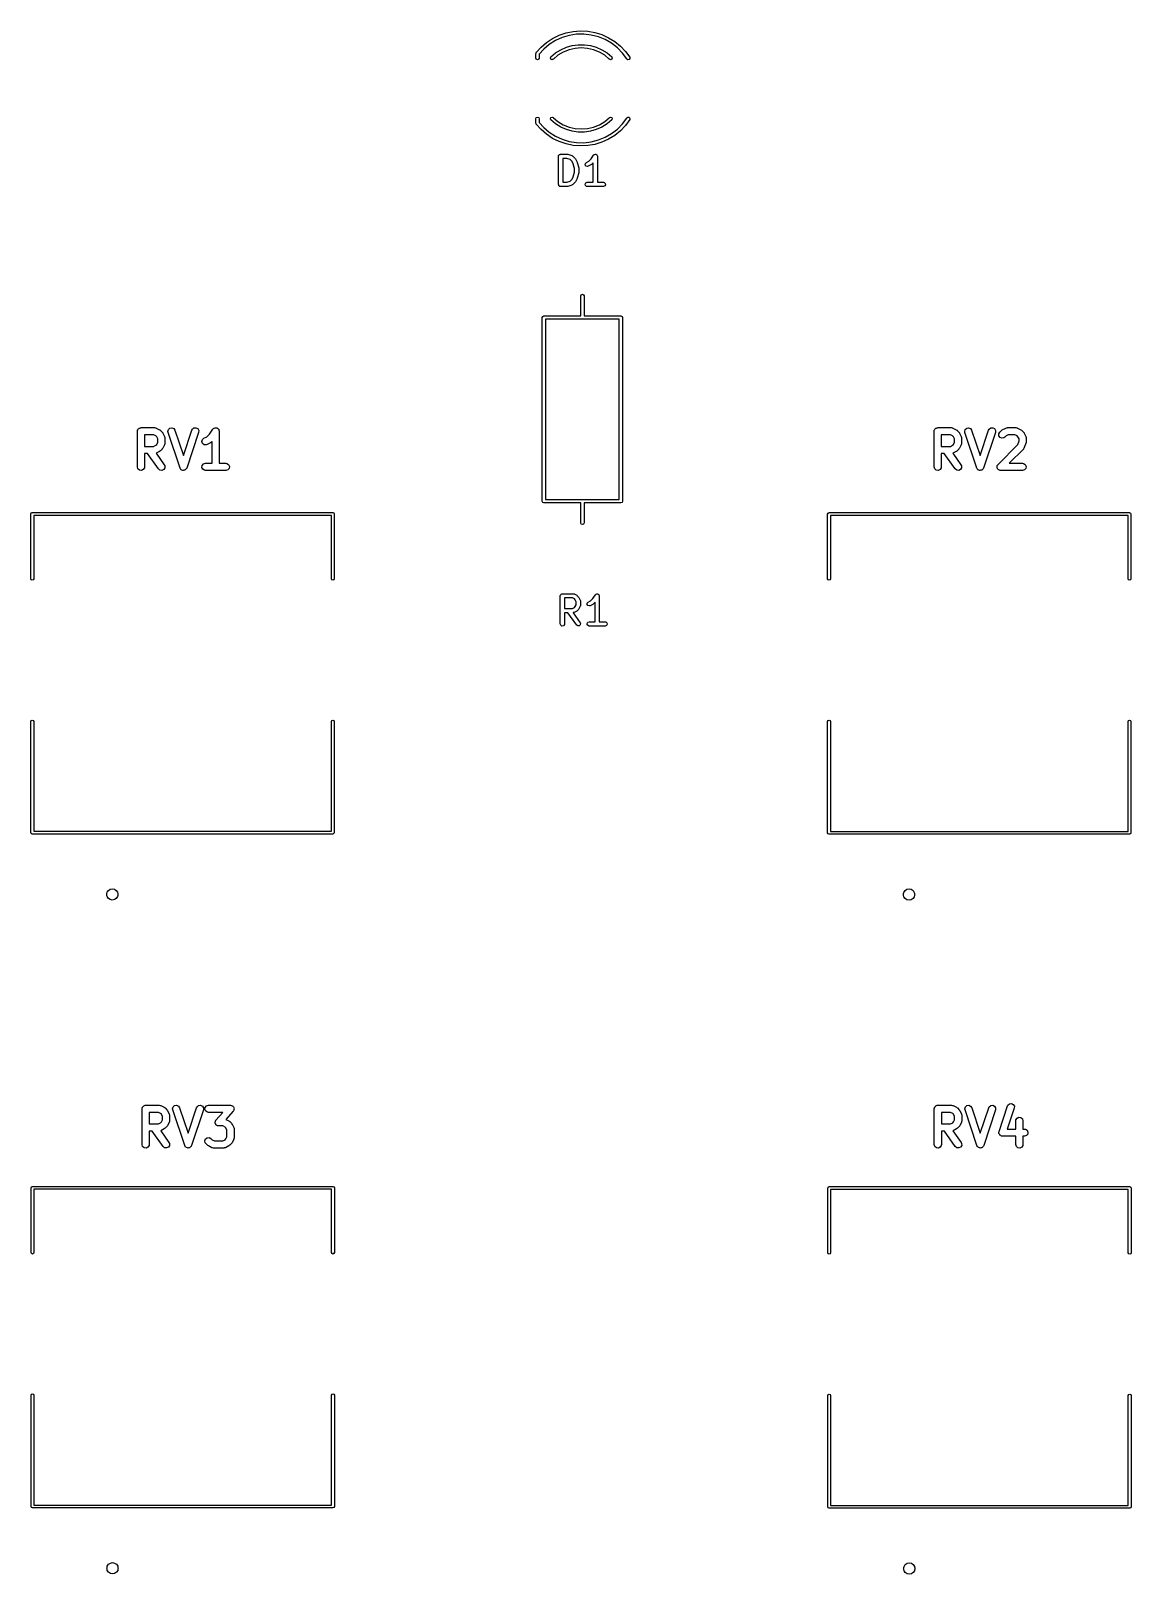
# Model space of a CAD drawing. Extents: x 196 to 235.2, y -111.1 to -56.2.
import ezdxf

# ---------------------------------------------------------------- set-up
doc = ezdxf.new("R2010")
doc.units = 0
doc.layers.add('BLACK', color=7, linetype='CONTINUOUS')

msp = doc.modelspace()

# ---------------------------------------------------------------- linework, layer by layer
at = {"layer": 'BLACK', "linetype": 'CONTINUOUS'}
for p, q in [((214.213, -56.7513), (214.409, -56.5821)), ((214.409, -56.5821), (214.625, -56.439)), ((214.729, -56.5136), (214.507, -56.6533)), ((214.625, -56.439), (214.858, -56.3243)), ((214.967, -56.4052), (214.729, -56.5136)), ((214.858, -56.3243), (215.103, -56.24)), ((215.219, -56.3301), (214.967, -56.4052)), ((215.103, -56.24), (215.357, -56.1873)), ((215.478, -56.2896), (215.219, -56.3301)), ((215.357, -56.1873), (215.616, -56.167)), ((215.74, -56.2846), (215.478, -56.2896)), ((215.616, -56.167), (215.875, -56.1796)), ((216, -56.315), (215.74, -56.2846)), ((215.875, -56.1796), (216.13, -56.2248)), ((216.254, -56.3804), (216, -56.315)), ((216.13, -56.2248), (216.378, -56.3018)), ((216.497, -56.4795), (216.254, -56.3804)), ((216.378, -56.3018), (216.614, -56.4096)), ((216.724, -56.6105), (216.497, -56.4795)), ((216.614, -56.4096), (216.834, -56.5462)), ((216.834, -56.5462), (217.036, -56.7096)), ((214.026, -56.9808), (214.034, -56.9615)), ((214.026, -57.1368), (214.026, -56.9808)), ((214.044, -57.1792), (214.026, -57.1368)), ((214.034, -56.9615), (214.039, -56.944)), ((214.039, -56.944), (214.043, -56.9394)), ((214.039, -56.944), (214.039, -56.944)), ((214.043, -56.9394), (214.044, -56.9384)), ((214.044, -56.9381), (214.213, -56.7513)), ((214.044, -56.9384), (214.044, -56.9381)), ((214.146, -57.1368), (214.128, -57.1792)), ((214.306, -56.8217), (214.146, -56.9976)), ((214.146, -56.9976), (214.146, -57.1368)), ((214.507, -56.6533), (214.306, -56.8217)), ((214.545, -57.1357), (214.563, -57.0936)), ((214.562, -57.1784), (214.545, -57.1357)), ((214.563, -57.0936), (214.73, -56.954)), ((214.563, -57.0936), (214.563, -57.0936)), ((214.814, -57.036), (214.65, -57.1714)), ((214.73, -56.954), (214.914, -56.8389)), ((215.005, -56.9228), (214.814, -57.036)), ((214.914, -56.8389), (215.113, -56.7506)), ((215.21, -56.84), (215.005, -56.9228)), ((215.113, -56.7506), (215.322, -56.6908)), ((215.425, -56.7895), (215.21, -56.84)), ((215.322, -56.6908), (215.537, -56.6606)), ((215.646, -56.7726), (215.425, -56.7895)), ((215.537, -56.6606), (215.755, -56.6606)), ((215.867, -56.7895), (215.646, -56.7726)), ((215.755, -56.6606), (215.97, -56.6908)), ((216.082, -56.84), (215.867, -56.7895)), ((215.97, -56.6908), (216.179, -56.7507)), ((216.288, -56.9229), (216.082, -56.84)), ((216.179, -56.7507), (216.378, -56.8391)), ((216.478, -57.0361), (216.288, -56.9229)), ((216.378, -56.8391), (216.562, -56.9542)), ((216.642, -57.1716), (216.478, -57.0361)), ((216.562, -56.9542), (216.729, -57.0938)), ((216.931, -56.771), (216.724, -56.6105)), ((216.729, -57.0938), (216.747, -57.1359)), ((216.747, -57.1359), (216.73, -57.1786)), ((217.115, -56.9581), (216.931, -56.771)), ((217.036, -56.7096), (217.215, -56.8971)), ((217.266, -57.1608), (217.115, -56.9581)), ((217.215, -56.8971), (217.369, -57.1057)), ((217.377, -57.1508), (217.351, -57.1886)), ((217.369, -57.1057), (217.377, -57.1508)), ((214.086, -57.1968), (214.044, -57.1792)), ((214.128, -57.1792), (214.086, -57.1968)), ((214.604, -57.1968), (214.562, -57.1784)), ((214.647, -57.18), (214.604, -57.1968)), ((214.65, -57.1714), (214.647, -57.18)), ((216.645, -57.1802), (216.642, -57.1716)), ((216.688, -57.197), (216.645, -57.1802)), ((216.73, -57.1786), (216.688, -57.197)), ((217.268, -57.1707), (217.266, -57.1608)), ((217.306, -57.1968), (217.268, -57.1707)), ((217.351, -57.1886), (217.306, -57.1968)), ((214.026, -59.2968), (214.044, -59.2544)), ((214.026, -59.4528), (214.026, -59.2968)), ((214.044, -59.2544), (214.086, -59.2368)), ((214.086, -59.2368), (214.128, -59.2544)), ((214.128, -59.2544), (214.146, -59.2968)), ((214.146, -59.2968), (214.146, -59.436)), ((214.545, -59.2979), (214.562, -59.2552)), ((214.563, -59.34), (214.545, -59.2979)), ((214.562, -59.2552), (214.604, -59.2368)), ((214.73, -59.4796), (214.563, -59.34)), ((214.563, -59.34), (214.563, -59.34)), ((214.604, -59.2368), (214.647, -59.2536)), ((214.647, -59.2536), (214.65, -59.2622)), ((214.65, -59.2622), (214.814, -59.3976)), ((216.478, -59.3975), (216.642, -59.262)), ((216.729, -59.3398), (216.562, -59.4794)), ((216.642, -59.262), (216.645, -59.2534)), ((216.645, -59.2534), (216.688, -59.2366)), ((216.688, -59.2366), (216.73, -59.255)), ((216.747, -59.2977), (216.729, -59.3398)), ((216.73, -59.255), (216.747, -59.2977)), ((217.115, -59.4755), (217.266, -59.2728)), ((217.369, -59.3279), (217.215, -59.5365)), ((217.266, -59.2728), (217.268, -59.2629)), ((217.268, -59.2629), (217.306, -59.2368)), ((217.306, -59.2368), (217.351, -59.245)), ((217.351, -59.245), (217.377, -59.2828)), ((217.377, -59.2828), (217.369, -59.3279)), ((214.034, -59.4721), (214.026, -59.4528)), ((214.039, -59.4896), (214.034, -59.4721)), ((214.043, -59.4942), (214.039, -59.4896)), ((214.039, -59.4896), (214.039, -59.4896)), ((214.044, -59.4952), (214.043, -59.4942)), ((214.044, -59.4955), (214.044, -59.4952)), ((214.213, -59.6823), (214.044, -59.4955)), ((214.146, -59.436), (214.306, -59.6119)), ((214.409, -59.8515), (214.213, -59.6823)), ((214.306, -59.6119), (214.507, -59.7803)), ((214.625, -59.9946), (214.409, -59.8515)), ((214.507, -59.7803), (214.729, -59.92)), ((214.914, -59.5947), (214.73, -59.4796)), ((214.814, -59.3976), (215.005, -59.5108)), ((215.113, -59.683), (214.914, -59.5947)), ((215.005, -59.5108), (215.21, -59.5936)), ((215.322, -59.7428), (215.113, -59.683)), ((215.21, -59.5936), (215.425, -59.6441)), ((215.537, -59.773), (215.322, -59.7428)), ((215.425, -59.6441), (215.646, -59.661)), ((215.755, -59.773), (215.537, -59.773)), ((215.646, -59.661), (215.867, -59.6441)), ((215.97, -59.7428), (215.755, -59.773)), ((215.867, -59.6441), (216.082, -59.5936)), ((216.179, -59.6829), (215.97, -59.7428)), ((216.082, -59.5936), (216.288, -59.5107)), ((216.378, -59.5945), (216.179, -59.6829)), ((216.288, -59.5107), (216.478, -59.3975)), ((216.562, -59.4794), (216.378, -59.5945)), ((216.497, -59.9541), (216.724, -59.8231)), ((216.834, -59.8874), (216.614, -60.024)), ((216.724, -59.8231), (216.931, -59.6626)), ((217.036, -59.724), (216.834, -59.8874)), ((216.931, -59.6626), (217.115, -59.4755)), ((217.215, -59.5365), (217.036, -59.724)), ((214.858, -60.1093), (214.625, -59.9946)), ((214.729, -59.92), (214.967, -60.0284)), ((215.103, -60.1936), (214.858, -60.1093)), ((214.967, -60.0284), (215.219, -60.1035)), ((215.357, -60.2463), (215.103, -60.1936)), ((215.219, -60.1035), (215.478, -60.144)), ((215.616, -60.2666), (215.357, -60.2463)), ((215.478, -60.144), (215.74, -60.149)), ((215.875, -60.254), (215.616, -60.2666)), ((215.74, -60.149), (216, -60.1186)), ((216.13, -60.2088), (215.875, -60.254)), ((216, -60.1186), (216.254, -60.0532)), ((216.378, -60.1318), (216.13, -60.2088)), ((216.254, -60.0532), (216.497, -59.9541)), ((216.614, -60.024), (216.378, -60.1318)), ((214.833, -60.6341), (214.835, -60.6243)), ((214.833, -61.6341), (214.833, -60.6341)), ((214.834, -60.6211), (214.836, -60.6182)), ((214.835, -60.6243), (214.834, -60.6211)), ((214.836, -60.6182), (214.837, -60.6084)), ((214.837, -60.6084), (214.85, -60.5935)), ((214.85, -60.5935), (214.86, -60.5766)), ((214.86, -60.5766), (214.866, -60.5743)), ((214.866, -60.5743), (214.87, -60.5691)), ((214.87, -60.5691), (214.89, -60.5657)), ((214.89, -60.5657), (214.908, -60.5591)), ((214.908, -60.5591), (215.146, -60.5591)), ((214.983, -60.7091), (214.983, -61.5591)), ((215.134, -60.7091), (214.983, -60.7091)), ((215.248, -60.7472), (215.134, -60.7091)), ((215.146, -60.5591), (215.168, -60.563)), ((215.168, -60.563), (215.17, -60.5629)), ((215.17, -60.5629), (215.313, -60.6105)), ((215.322, -60.8214), (215.248, -60.7472)), ((215.313, -60.6105), (215.335, -60.6229)), ((215.361, -60.8983), (215.322, -60.8214)), ((215.335, -60.6229), (215.338, -60.6268)), ((215.338, -60.6268), (215.342, -60.6287)), ((215.342, -60.6287), (215.437, -60.7239)), ((215.404, -61.0719), (215.361, -60.8983)), ((215.437, -60.7239), (215.45, -60.7423)), ((215.45, -60.7423), (215.451, -60.7434)), ((215.451, -60.7434), (215.499, -60.8386)), ((215.499, -60.8386), (215.502, -60.851)), ((215.502, -60.851), (215.504, -60.854)), ((215.504, -60.854), (215.552, -61.0445)), ((215.788, -60.9412), (215.791, -60.89)), ((215.819, -60.9824), (215.788, -60.9412)), ((215.791, -60.89), (215.827, -60.8527)), ((215.869, -60.9943), (215.819, -60.9824)), ((215.827, -60.8527), (215.911, -60.8105)), ((215.894, -60.9869), (215.869, -60.9943)), ((215.989, -60.9393), (215.894, -60.9869)), ((215.911, -60.8105), (215.992, -60.7292)), ((215.99, -60.9381), (215.989, -60.9393)), ((216.009, -60.9252), (215.99, -60.9381)), ((215.992, -60.7292), (216.084, -60.5925)), ((216.071, -60.8628), (216.009, -60.9252)), ((216.071, -61.5591), (216.071, -60.8628)), ((216.084, -60.5925), (216.102, -60.5736)), ((216.102, -60.5736), (216.106, -60.5724)), ((216.106, -60.5724), (216.108, -60.5691)), ((216.108, -60.5691), (216.13, -60.5653)), ((216.13, -60.5653), (216.151, -60.5592)), ((216.151, -60.5592), (216.155, -60.561)), ((216.155, -60.561), (216.159, -60.5602)), ((216.159, -60.5602), (216.178, -60.5711)), ((216.178, -60.5711), (216.198, -60.5798)), ((216.198, -60.5798), (216.2, -60.5837)), ((216.2, -60.5837), (216.203, -60.5859)), ((216.203, -60.5859), (216.211, -60.6063)), ((216.211, -60.6063), (216.221, -60.6258)), ((216.221, -60.6258), (216.22, -60.63)), ((216.22, -60.63), (216.221, -60.6341)), ((216.221, -60.6341), (216.221, -61.5591)), ((215.134, -61.5591), (215.248, -61.5209)), ((215.248, -61.5209), (215.322, -61.4468)), ((215.322, -61.4468), (215.361, -61.3698)), ((215.437, -61.5443), (215.342, -61.6395)), ((215.361, -61.3698), (215.404, -61.1963)), ((215.404, -61.1963), (215.404, -61.0719)), ((215.438, -61.5428), (215.437, -61.5443)), ((215.451, -61.5248), (215.438, -61.5428)), ((215.499, -61.4295), (215.451, -61.5248)), ((215.504, -61.4142), (215.499, -61.426)), ((215.499, -61.426), (215.499, -61.4295)), ((215.552, -61.2237), (215.504, -61.4142)), ((215.552, -61.0445), (215.553, -61.0594)), ((215.554, -61.2055), (215.552, -61.2202)), ((215.552, -61.2202), (215.552, -61.2237)), ((215.553, -61.0594), (215.554, -61.0626)), ((215.554, -61.0626), (215.554, -61.2055)), ((214.84, -61.6524), (214.833, -61.6341)), ((214.843, -61.6716), (214.84, -61.6524)), ((214.848, -61.6759), (214.843, -61.6716)), ((214.85, -61.6823), (214.848, -61.6759)), ((214.867, -61.692), (214.85, -61.6823)), ((214.882, -61.7046), (214.867, -61.692)), ((214.892, -61.7063), (214.882, -61.7046)), ((214.895, -61.7079), (214.892, -61.7063)), ((214.898, -61.7074), (214.895, -61.7079)), ((214.908, -61.7091), (214.898, -61.7074)), ((215.146, -61.7091), (214.908, -61.7091)), ((214.983, -61.5591), (215.134, -61.5591)), ((215.148, -61.7085), (215.146, -61.7091)), ((215.17, -61.7052), (215.148, -61.7085)), ((215.313, -61.6576), (215.17, -61.7052)), ((215.316, -61.6548), (215.313, -61.6576)), ((215.321, -61.6544), (215.316, -61.6548)), ((215.342, -61.6395), (215.321, -61.6544)), ((215.786, -61.6211), (215.812, -61.5766)), ((215.795, -61.6716), (215.786, -61.6211)), ((215.835, -61.7046), (215.795, -61.6716)), ((215.812, -61.5766), (215.86, -61.5591)), ((215.86, -61.7091), (215.835, -61.7046)), ((215.86, -61.5591), (216.071, -61.5591)), ((216.432, -61.7091), (215.86, -61.7091)), ((216.221, -61.5591), (216.432, -61.5591)), ((216.432, -61.5591), (216.457, -61.5636)), ((216.48, -61.6915), (216.432, -61.7091)), ((216.457, -61.5636), (216.497, -61.5966)), ((216.506, -61.6471), (216.48, -61.6915)), ((216.497, -61.5966), (216.506, -61.6471)), ((215.626, -65.6078), (215.644, -65.5654)), ((215.626, -66.3178), (215.626, -65.6078)), ((215.644, -65.5654), (215.686, -65.5478)), ((215.686, -65.5478), (215.729, -65.5654)), ((215.729, -65.5654), (215.746, -65.6078)), ((215.746, -65.6078), (215.746, -66.3178)), ((214.256, -66.3778), (214.274, -66.3354)), ((214.256, -72.9178), (214.256, -66.3778)), ((214.274, -66.3354), (214.316, -66.3178)), ((214.316, -66.3178), (215.626, -66.3178)), ((216.996, -66.4378), (214.376, -66.4378)), ((214.376, -66.4378), (214.376, -72.8578)), ((215.746, -66.3178), (217.056, -66.3178)), ((216.996, -72.8578), (216.996, -66.4378)), ((217.056, -66.3178), (217.099, -66.3354)), ((217.099, -66.3354), (217.116, -66.3778)), ((217.116, -66.3778), (217.116, -72.9178)), ((199.869, -70.3512), (199.883, -70.3284)), ((199.883, -70.3284), (199.892, -70.3246)), ((199.892, -70.3246), (199.898, -70.3177)), ((199.898, -70.3177), (199.924, -70.31)), ((199.924, -70.31), (199.949, -70.2988)), ((199.949, -70.2988), (199.958, -70.3001)), ((199.958, -70.3001), (199.966, -70.2975)), ((199.966, -70.2975), (200.45, -70.2975)), ((200.45, -70.2975), (200.486, -70.3028)), ((200.486, -70.3028), (200.496, -70.3089)), ((200.496, -70.3089), (200.507, -70.3109)), ((200.507, -70.3109), (200.628, -70.3714)), ((200.946, -70.3596), (200.998, -70.3109)), ((200.998, -70.3109), (201.069, -70.2983)), ((201.069, -70.2983), (201.135, -70.3256)), ((201.135, -70.3256), (201.176, -70.3844)), ((201.798, -70.3518), (201.853, -70.3071)), ((201.853, -70.3071), (201.924, -70.2996)), ((201.924, -70.2996), (201.988, -70.3317)), ((201.988, -70.3317), (202.025, -70.3932)), ((202.522, -70.3541), (202.543, -70.33)), ((202.543, -70.33), (202.544, -70.3284)), ((202.544, -70.3284), (202.545, -70.3281)), ((202.545, -70.3281), (202.546, -70.327)), ((202.546, -70.327), (202.578, -70.3131)), ((202.578, -70.3131), (202.61, -70.2988)), ((202.61, -70.2988), (202.611, -70.299)), ((202.611, -70.299), (202.612, -70.2985)), ((202.612, -70.2985), (202.646, -70.3041)), ((202.646, -70.3041), (202.68, -70.309)), ((202.68, -70.309), (202.681, -70.3098)), ((202.681, -70.3098), (202.682, -70.31)), ((202.682, -70.31), (202.708, -70.3332)), ((202.708, -70.3332), (202.734, -70.3559)), ((228.237, -70.3512), (228.252, -70.3284)), ((228.252, -70.3284), (228.26, -70.3246)), ((228.26, -70.3246), (228.266, -70.3177)), ((228.266, -70.3177), (228.292, -70.31)), ((228.292, -70.31), (228.317, -70.2988)), ((228.317, -70.2988), (228.326, -70.3001)), ((228.326, -70.3001), (228.335, -70.2975)), ((228.335, -70.2975), (228.819, -70.2975)), ((228.819, -70.2975), (228.855, -70.3028)), ((228.855, -70.3028), (228.864, -70.3089)), ((228.864, -70.3089), (228.875, -70.3109)), ((228.875, -70.3109), (228.996, -70.3714)), ((229.314, -70.3596), (229.367, -70.3109)), ((229.367, -70.3109), (229.437, -70.2983)), ((229.437, -70.2983), (229.503, -70.3256)), ((229.503, -70.3256), (229.544, -70.3844)), ((230.166, -70.3518), (230.222, -70.3071)), ((230.222, -70.3071), (230.293, -70.2996)), ((230.293, -70.2996), (230.357, -70.3317)), ((230.357, -70.3317), (230.393, -70.3932)), ((230.636, -70.3714), (230.757, -70.3109)), ((230.757, -70.3109), (230.792, -70.2995)), ((230.792, -70.2995), (230.803, -70.3007)), ((230.803, -70.3007), (230.814, -70.2975)), ((230.814, -70.2975), (231.117, -70.2975)), ((231.117, -70.2975), (231.153, -70.3028)), ((231.153, -70.3028), (231.162, -70.3089)), ((231.162, -70.3089), (231.173, -70.3109)), ((231.173, -70.3109), (231.294, -70.3714)), ((199.839, -70.4245), (199.845, -70.3885)), ((199.839, -71.6945), (199.839, -70.4245)), ((199.845, -70.3885), (199.85, -70.3807)), ((199.85, -70.3807), (199.851, -70.3717)), ((199.851, -70.3717), (199.869, -70.3512)), ((200.093, -70.5515), (200.093, -70.9628)), ((200.42, -70.5515), (200.093, -70.5515)), ((200.496, -70.5894), (200.42, -70.5515)), ((200.527, -70.6207), (200.496, -70.5894)), ((200.496, -70.9249), (200.527, -70.8936)), ((200.565, -70.6964), (200.527, -70.6207)), ((200.527, -70.8936), (200.565, -70.8179)), ((200.565, -70.8179), (200.565, -70.6964)), ((200.628, -70.3714), (200.658, -70.3922)), ((200.658, -70.3922), (200.659, -70.3941)), ((200.659, -70.3941), (200.661, -70.3952)), ((200.661, -70.3952), (200.722, -70.4557)), ((200.722, -70.4557), (200.743, -70.4849)), ((200.743, -70.4849), (200.744, -70.4871)), ((200.744, -70.4871), (200.745, -70.4887)), ((200.745, -70.4887), (200.806, -70.6096)), ((200.806, -70.6096), (200.817, -70.6442)), ((200.808, -70.8935), (200.806, -70.9047)), ((200.814, -70.8839), (200.808, -70.8935)), ((200.819, -70.8479), (200.814, -70.8839)), ((200.817, -70.6442), (200.816, -70.6555)), ((200.816, -70.6555), (200.819, -70.6664)), ((200.819, -70.6664), (200.819, -70.8479)), ((200.928, -70.4288), (200.946, -70.3596)), ((200.935, -70.4647), (200.928, -70.4288)), ((201.358, -71.7347), (200.935, -70.4647)), ((201.176, -70.3844), (201.478, -71.2929)), ((201.478, -71.2929), (201.781, -70.3844)), ((202.022, -70.4647), (201.599, -71.7347)), ((201.781, -70.3844), (201.798, -70.3518)), ((202.025, -70.3932), (202.022, -70.4647)), ((202.138, -70.7917), (202.155, -70.7225)), ((202.16, -70.8596), (202.138, -70.7917)), ((202.155, -70.7225), (202.208, -70.6738)), ((202.216, -70.9046), (202.16, -70.8596)), ((202.208, -70.6738), (202.31, -70.6225)), ((202.31, -70.6225), (202.408, -70.525)), ((202.442, -70.8405), (202.321, -70.901)), ((202.408, -70.525), (202.522, -70.3541)), ((202.444, -70.839), (202.442, -70.8405)), ((202.446, -70.8385), (202.444, -70.839)), ((202.475, -70.8167), (202.446, -70.8385)), ((202.5, -70.7916), (202.475, -70.8167)), ((202.5, -71.5675), (202.5, -70.7916)), ((202.734, -70.3559), (202.735, -70.357)), ((202.735, -70.357), (202.735, -70.3578)), ((202.735, -70.3578), (202.745, -70.3912)), ((202.745, -70.3912), (202.754, -70.4245)), ((202.754, -70.4245), (202.754, -71.5675)), ((228.208, -70.4245), (228.213, -70.3885)), ((228.208, -71.6945), (228.208, -70.4245)), ((228.213, -70.3885), (228.218, -70.3807)), ((228.218, -70.3807), (228.219, -70.3717)), ((228.219, -70.3717), (228.237, -70.3512)), ((228.462, -70.5515), (228.462, -70.9628)), ((228.789, -70.5515), (228.462, -70.5515)), ((228.864, -70.5894), (228.789, -70.5515)), ((228.896, -70.6207), (228.864, -70.5894)), ((228.864, -70.9249), (228.896, -70.8936)), ((228.933, -70.6964), (228.896, -70.6207)), ((228.896, -70.8936), (228.933, -70.8179)), ((228.933, -70.8179), (228.933, -70.6964)), ((228.996, -70.3714), (229.026, -70.3922)), ((229.026, -70.3922), (229.027, -70.3941)), ((229.027, -70.3941), (229.029, -70.3952)), ((229.029, -70.3952), (229.09, -70.4557)), ((229.09, -70.4557), (229.112, -70.4849)), ((229.112, -70.4849), (229.112, -70.4871)), ((229.112, -70.4871), (229.114, -70.4887)), ((229.114, -70.4887), (229.174, -70.6096)), ((229.174, -70.6096), (229.185, -70.6442)), ((229.176, -70.8935), (229.174, -70.9047)), ((229.182, -70.8839), (229.176, -70.8935)), ((229.187, -70.8479), (229.182, -70.8839)), ((229.185, -70.6442), (229.184, -70.6555)), ((229.184, -70.6555), (229.187, -70.6664)), ((229.187, -70.6664), (229.187, -70.8479)), ((229.296, -70.4288), (229.314, -70.3596)), ((229.303, -70.4647), (229.296, -70.4288)), ((229.726, -71.7347), (229.303, -70.4647)), ((229.544, -70.3844), (229.847, -71.2929)), ((229.847, -71.2929), (230.149, -70.3844)), ((230.39, -70.4647), (229.967, -71.7347)), ((230.149, -70.3844), (230.166, -70.3518)), ((230.393, -70.3932), (230.39, -70.4647)), ((230.509, -70.5184), (230.543, -70.4557)), ((230.514, -70.5897), (230.509, -70.5184)), ((230.557, -70.647), (230.514, -70.5897)), ((230.543, -70.4557), (230.603, -70.3952)), ((230.624, -70.6721), (230.557, -70.647)), ((230.603, -70.3952), (230.633, -70.3734)), ((230.693, -70.6571), (230.624, -70.6721)), ((230.633, -70.3734), (230.635, -70.3729)), ((230.635, -70.3729), (230.636, -70.3714)), ((230.723, -70.6353), (230.693, -70.6571)), ((230.769, -70.5894), (230.723, -70.6353)), ((230.844, -70.5515), (230.769, -70.5894)), ((231.087, -70.5515), (230.844, -70.5515)), ((231.162, -70.5894), (231.087, -70.5515)), ((231.194, -70.6207), (231.162, -70.5894)), ((231.187, -70.9002), (231.232, -70.7668)), ((231.232, -70.6964), (231.194, -70.6207)), ((231.232, -70.7668), (231.232, -70.6964)), ((231.294, -70.3714), (231.324, -70.3922)), ((231.324, -70.3922), (231.325, -70.3941)), ((231.325, -70.3941), (231.327, -70.3952)), ((231.327, -70.3952), (231.388, -70.4557)), ((231.388, -70.4557), (231.41, -70.4849)), ((231.41, -70.4849), (231.41, -70.4871)), ((231.41, -70.4871), (231.412, -70.4887)), ((231.412, -70.4887), (231.472, -70.6096)), ((231.479, -70.8275), (231.419, -71.009)), ((231.472, -70.6096), (231.484, -70.6442)), ((231.48, -70.8234), (231.479, -70.8253)), ((231.479, -70.8253), (231.479, -70.8275)), ((231.486, -70.7874), (231.48, -70.8234)), ((231.484, -70.6442), (231.482, -70.6555)), ((231.482, -70.6555), (231.486, -70.6664)), ((231.486, -70.6664), (231.486, -70.7874)), ((200.093, -70.9628), (200.42, -70.9628)), ((200.203, -71.2168), (200.093, -71.2168)), ((200.093, -71.2168), (200.093, -71.6945)), ((200.588, -71.7674), (200.203, -71.2168)), ((200.42, -70.9628), (200.496, -70.9249)), ((200.507, -71.2034), (200.504, -71.2043)), ((200.504, -71.2043), (200.796, -71.6217)), ((200.628, -71.1429), (200.507, -71.2034)), ((200.63, -71.1414), (200.628, -71.1429)), ((200.632, -71.1409), (200.63, -71.1414)), ((200.661, -71.1191), (200.632, -71.1409)), ((200.722, -71.0586), (200.661, -71.1191)), ((200.723, -71.0567), (200.722, -71.0586)), ((200.724, -71.0555), (200.723, -71.0567)), ((200.745, -71.0256), (200.724, -71.0555)), ((200.806, -70.9047), (200.745, -71.0256)), ((202.287, -70.9124), (202.216, -70.9046)), ((202.321, -70.901), (202.287, -70.9124)), ((228.462, -70.9628), (228.789, -70.9628)), ((228.571, -71.2168), (228.462, -71.2168)), ((228.462, -71.2168), (228.462, -71.6945)), ((228.956, -71.7674), (228.571, -71.2168)), ((228.789, -70.9628), (228.864, -70.9249)), ((228.875, -71.2034), (228.872, -71.2043)), ((228.872, -71.2043), (229.164, -71.6217)), ((228.996, -71.1429), (228.875, -71.2034)), ((228.998, -71.1414), (228.996, -71.1429)), ((229, -71.1409), (228.998, -71.1414)), ((229.029, -71.1191), (229, -71.1409)), ((229.09, -71.0586), (229.029, -71.1191)), ((229.091, -71.0567), (229.09, -71.0586)), ((229.093, -71.0555), (229.091, -71.0567)), ((229.114, -71.0256), (229.093, -71.0555)), ((229.174, -70.9047), (229.114, -71.0256)), ((230.483, -71.6047), (231.187, -70.9002)), ((231.388, -71.0586), (230.879, -71.5675)), ((231.393, -71.0486), (231.388, -71.0586)), ((231.402, -71.0415), (231.393, -71.0486)), ((231.419, -71.009), (231.402, -71.0415)), ((199.86, -71.7631), (199.839, -71.6945)), ((199.914, -71.81), (199.86, -71.7631)), ((199.984, -71.8203), (199.914, -71.81)), ((200.049, -71.7907), (199.984, -71.8203)), ((200.088, -71.7306), (200.049, -71.7907)), ((200.093, -71.6945), (200.088, -71.7306)), ((200.644, -71.812), (200.588, -71.7674)), ((200.715, -71.8194), (200.644, -71.812)), ((200.779, -71.7873), (200.715, -71.8194)), ((200.815, -71.7257), (200.779, -71.7873)), ((200.796, -71.6217), (200.813, -71.6542)), ((200.813, -71.6542), (200.815, -71.7257)), ((201.376, -71.7604), (201.358, -71.7347)), ((201.392, -71.7874), (201.376, -71.7604)), ((201.396, -71.7895), (201.392, -71.7874)), ((201.399, -71.7934), (201.396, -71.7895)), ((201.428, -71.8054), (201.399, -71.7934)), ((201.456, -71.8195), (201.428, -71.8054)), ((201.46, -71.819), (201.456, -71.8195)), ((201.465, -71.8208), (201.46, -71.819)), ((201.496, -71.8152), (201.465, -71.8208)), ((201.527, -71.812), (201.496, -71.8152)), ((201.53, -71.809), (201.527, -71.812)), ((201.535, -71.8081), (201.53, -71.809)), ((201.558, -71.7868), (201.535, -71.8081)), ((201.582, -71.7672), (201.558, -71.7868)), ((201.585, -71.7614), (201.582, -71.7672)), ((201.588, -71.7595), (201.585, -71.7614)), ((201.589, -71.755), (201.588, -71.7595)), ((201.599, -71.7347), (201.589, -71.755)), ((202.139, -71.7124), (202.149, -71.6417)), ((202.168, -71.7775), (202.139, -71.7124)), ((202.149, -71.6417), (202.196, -71.5877)), ((202.228, -71.8163), (202.168, -71.7775)), ((202.196, -71.5877), (202.265, -71.5675)), ((202.265, -71.8215), (202.228, -71.8163)), ((202.265, -71.5675), (202.5, -71.5675)), ((202.99, -71.8215), (202.265, -71.8215)), ((202.754, -71.5675), (202.99, -71.5675)), ((202.99, -71.5675), (203.026, -71.5728)), ((203.059, -71.8014), (202.99, -71.8215)), ((203.026, -71.5728), (203.086, -71.6115)), ((203.106, -71.7474), (203.059, -71.8014)), ((203.086, -71.6115), (203.116, -71.6766)), ((203.116, -71.6766), (203.106, -71.7474)), ((228.228, -71.7631), (228.208, -71.6945)), ((228.282, -71.81), (228.228, -71.7631)), ((228.353, -71.8203), (228.282, -71.81)), ((228.418, -71.7907), (228.353, -71.8203)), ((228.456, -71.7306), (228.418, -71.7907)), ((228.462, -71.6945), (228.456, -71.7306)), ((229.012, -71.812), (228.956, -71.7674)), ((229.083, -71.8194), (229.012, -71.812)), ((229.147, -71.7873), (229.083, -71.8194)), ((229.184, -71.7257), (229.147, -71.7873)), ((229.164, -71.6217), (229.181, -71.6542)), ((229.181, -71.6542), (229.184, -71.7257)), ((229.744, -71.7604), (229.726, -71.7347)), ((229.76, -71.7874), (229.744, -71.7604)), ((229.764, -71.7895), (229.76, -71.7874)), ((229.767, -71.7934), (229.764, -71.7895)), ((229.796, -71.8054), (229.767, -71.7934)), ((229.824, -71.8195), (229.796, -71.8054)), ((229.829, -71.819), (229.824, -71.8195)), ((229.833, -71.8208), (229.829, -71.819)), ((229.864, -71.8152), (229.833, -71.8208)), ((229.895, -71.812), (229.864, -71.8152)), ((229.899, -71.809), (229.895, -71.812)), ((229.903, -71.8081), (229.899, -71.809)), ((229.926, -71.7868), (229.903, -71.8081)), ((229.951, -71.7672), (229.926, -71.7868)), ((229.954, -71.7614), (229.951, -71.7672)), ((229.956, -71.7595), (229.954, -71.7614)), ((229.957, -71.755), (229.956, -71.7595)), ((229.967, -71.7347), (229.957, -71.755)), ((230.447, -71.7124), (230.45, -71.69)), ((230.452, -71.725), (230.447, -71.7124)), ((230.448, -71.6675), (230.455, -71.6553)), ((230.45, -71.69), (230.448, -71.6675)), ((230.453, -71.7388), (230.452, -71.725)), ((230.467, -71.7569), (230.453, -71.7388)), ((230.455, -71.6553), (230.457, -71.6417)), ((230.457, -71.6417), (230.472, -71.6246)), ((230.476, -71.7775), (230.467, -71.7569)), ((230.472, -71.6246), (230.483, -71.6047)), ((230.488, -71.785), (230.476, -71.7775)), ((230.496, -71.7961), (230.488, -71.785)), ((230.517, -71.804), (230.496, -71.7961)), ((230.536, -71.8163), (230.517, -71.804)), ((230.559, -71.8195), (230.536, -71.8163)), ((230.563, -71.8212), (230.559, -71.8195)), ((230.566, -71.8206), (230.563, -71.8212)), ((230.572, -71.8215), (230.566, -71.8206)), ((231.359, -71.8215), (230.572, -71.8215)), ((230.879, -71.5675), (231.359, -71.5675)), ((231.359, -71.5675), (231.395, -71.5728)), ((231.427, -71.8014), (231.359, -71.8215)), ((231.395, -71.5728), (231.455, -71.6115)), ((231.474, -71.7474), (231.427, -71.8014)), ((231.455, -71.6115), (231.484, -71.6766)), ((231.484, -71.6766), (231.474, -71.7474)), ((214.274, -72.9602), (214.256, -72.9178)), ((214.316, -72.9778), (214.274, -72.9602)), ((215.626, -72.9778), (214.316, -72.9778)), ((214.376, -72.8578), (216.996, -72.8578)), ((215.626, -73.6878), (215.626, -72.9778)), ((217.056, -72.9778), (215.746, -72.9778)), ((215.746, -72.9778), (215.746, -73.6878)), ((217.099, -72.9602), (217.056, -72.9778)), ((217.116, -72.9178), (217.099, -72.9602)), ((196.048, -73.3705), (196.063, -73.3351)), ((196.048, -75.6805), (196.048, -73.3705)), ((196.063, -73.3351), (196.098, -73.3205)), ((196.098, -73.3205), (206.798, -73.3205)), ((206.748, -73.4205), (196.148, -73.4205)), ((196.148, -73.4205), (196.148, -75.6805)), ((206.748, -75.6805), (206.748, -73.4205)), ((206.798, -73.3205), (206.833, -73.3351)), ((206.833, -73.3351), (206.848, -73.3705)), ((206.848, -73.3705), (206.848, -75.6805)), ((224.416, -73.373), (224.431, -73.3376)), ((224.416, -75.683), (224.416, -73.373)), ((224.431, -73.3376), (224.466, -73.323)), ((224.466, -73.323), (235.166, -73.323)), ((235.116, -73.423), (224.516, -73.423)), ((224.516, -73.423), (224.516, -75.683)), ((235.116, -75.683), (235.116, -73.423)), ((235.166, -73.323), (235.202, -73.3376)), ((235.202, -73.3376), (235.216, -73.373)), ((235.216, -73.373), (235.216, -75.683)), ((215.644, -73.7302), (215.626, -73.6878)), ((215.686, -73.7478), (215.644, -73.7302)), ((215.729, -73.7302), (215.686, -73.7478)), ((215.746, -73.6878), (215.729, -73.7302)), ((196.063, -75.7158), (196.048, -75.6805)), ((196.098, -75.7305), (196.063, -75.7158)), ((196.133, -75.7158), (196.098, -75.7305)), ((196.148, -75.6805), (196.133, -75.7158)), ((206.763, -75.7158), (206.748, -75.6805)), ((206.798, -75.7305), (206.763, -75.7158)), ((206.833, -75.7158), (206.798, -75.7305)), ((206.848, -75.6805), (206.833, -75.7158)), ((224.431, -75.7184), (224.416, -75.683)), ((224.466, -75.733), (224.431, -75.7184)), ((224.502, -75.7184), (224.466, -75.733)), ((224.516, -75.683), (224.502, -75.7184)), ((235.131, -75.7184), (235.116, -75.683)), ((235.166, -75.733), (235.131, -75.7184)), ((235.202, -75.7184), (235.166, -75.733)), ((235.216, -75.683), (235.202, -75.7184)), ((214.896, -76.2874), (214.898, -76.2776)), ((214.896, -77.2874), (214.896, -76.2874)), ((214.897, -76.2744), (214.899, -76.2715)), ((214.898, -76.2776), (214.897, -76.2744)), ((214.899, -76.2715), (214.901, -76.2617)), ((214.901, -76.2617), (214.913, -76.2468)), ((214.913, -76.2468), (214.923, -76.2299)), ((214.923, -76.2299), (214.929, -76.2276)), ((214.929, -76.2276), (214.934, -76.2224)), ((214.934, -76.2224), (214.953, -76.219)), ((214.953, -76.219), (214.971, -76.2124)), ((214.971, -76.2124), (215.352, -76.2124)), ((215.046, -76.3624), (215.046, -76.7362)), ((215.334, -76.3624), (215.046, -76.3624)), ((215.403, -76.3966), (215.334, -76.3624)), ((215.352, -76.2124), (215.378, -76.2169)), ((215.378, -76.2169), (215.381, -76.2198)), ((215.381, -76.2198), (215.386, -76.2203)), ((215.386, -76.2203), (215.481, -76.2679)), ((215.481, -76.2679), (215.499, -76.2813)), ((215.499, -76.2813), (215.5, -76.282)), ((215.5, -76.282), (215.548, -76.3296)), ((215.548, -76.3296), (215.561, -76.348)), ((215.561, -76.348), (215.562, -76.3491)), ((215.562, -76.3491), (215.61, -76.4443)), ((215.974, -76.4638), (216.056, -76.3825)), ((216.056, -76.3825), (216.147, -76.2458)), ((216.147, -76.2458), (216.165, -76.2269)), ((216.165, -76.2269), (216.169, -76.2257)), ((216.169, -76.2257), (216.172, -76.2224)), ((216.172, -76.2224), (216.193, -76.2186)), ((216.193, -76.2186), (216.214, -76.2125)), ((216.214, -76.2125), (216.218, -76.2143)), ((216.218, -76.2143), (216.222, -76.2135)), ((216.222, -76.2135), (216.241, -76.2244)), ((216.241, -76.2244), (216.261, -76.2331)), ((216.261, -76.2331), (216.263, -76.237)), ((216.263, -76.237), (216.267, -76.2392)), ((216.267, -76.2392), (216.274, -76.2596)), ((216.274, -76.2596), (216.284, -76.2791)), ((216.284, -76.2791), (216.283, -76.2833)), ((216.283, -76.2833), (216.284, -76.2874)), ((216.284, -76.2874), (216.284, -77.2124)), ((215.046, -76.7362), (215.334, -76.7362)), ((215.17, -76.8862), (215.046, -76.8862)), ((215.046, -76.8862), (215.046, -77.2874)), ((215.481, -77.3304), (215.17, -76.8862)), ((215.334, -76.7362), (215.403, -76.7019)), ((215.356, -76.8847), (215.353, -76.8858)), ((215.353, -76.8858), (215.604, -77.2444)), ((215.361, -76.8857), (215.356, -76.8847)), ((215.386, -76.8783), (215.361, -76.8857)), ((215.481, -76.8307), (215.386, -76.8783)), ((215.433, -76.427), (215.403, -76.3966)), ((215.403, -76.7019), (215.433, -76.6715)), ((215.468, -76.4956), (215.433, -76.427)), ((215.433, -76.6715), (215.468, -76.603)), ((215.468, -76.603), (215.468, -76.4956)), ((215.482, -76.8295), (215.481, -76.8307)), ((215.5, -76.8166), (215.482, -76.8295)), ((215.548, -76.769), (215.5, -76.8166)), ((215.549, -76.7675), (215.548, -76.769)), ((215.562, -76.7495), (215.549, -76.7675)), ((215.61, -76.6543), (215.562, -76.7495)), ((215.61, -76.4443), (215.617, -76.4693)), ((215.613, -76.6464), (215.61, -76.6498)), ((215.61, -76.6498), (215.61, -76.6543)), ((215.618, -76.6207), (215.613, -76.6464)), ((215.617, -76.4693), (215.616, -76.4736)), ((215.616, -76.4736), (215.618, -76.4779)), ((215.618, -76.4779), (215.618, -76.6207)), ((215.852, -76.5945), (215.855, -76.5433)), ((215.882, -76.6357), (215.852, -76.5945)), ((215.855, -76.5433), (215.89, -76.506)), ((215.932, -76.6476), (215.882, -76.6357)), ((215.89, -76.506), (215.974, -76.4638)), ((215.957, -76.6402), (215.932, -76.6476)), ((216.052, -76.5926), (215.957, -76.6402)), ((216.053, -76.5914), (216.052, -76.5926)), ((216.072, -76.5785), (216.053, -76.5914)), ((216.134, -76.5161), (216.072, -76.5785)), ((216.134, -77.2124), (216.134, -76.5161)), ((214.914, -77.3356), (214.896, -77.2874)), ((214.958, -77.3612), (214.914, -77.3356)), ((215.009, -77.3523), (214.958, -77.3612)), ((215.042, -77.313), (215.009, -77.3523)), ((215.046, -77.2874), (215.042, -77.313)), ((215.523, -77.3598), (215.481, -77.3304)), ((215.574, -77.3554), (215.523, -77.3598)), ((215.611, -77.3191), (215.574, -77.3554)), ((215.604, -77.2444), (215.615, -77.268)), ((215.615, -77.268), (215.611, -77.3191)), ((215.85, -77.2744), (215.875, -77.2299)), ((215.859, -77.3249), (215.85, -77.2744)), ((215.898, -77.3579), (215.859, -77.3249)), ((215.875, -77.2299), (215.924, -77.2124)), ((215.924, -77.3624), (215.898, -77.3579)), ((215.924, -77.2124), (216.134, -77.2124)), ((216.495, -77.3624), (215.924, -77.3624)), ((216.284, -77.2124), (216.495, -77.2124)), ((216.495, -77.2124), (216.521, -77.2169)), ((216.543, -77.3448), (216.495, -77.3624)), ((216.521, -77.2169), (216.56, -77.2499)), ((216.569, -77.3004), (216.543, -77.3448)), ((216.56, -77.2499), (216.569, -77.3004)), ((196.048, -80.7605), (196.063, -80.7251)), ((196.048, -84.7205), (196.048, -80.7605)), ((196.063, -80.7251), (196.098, -80.7105)), ((196.098, -80.7105), (196.133, -80.7251)), ((196.133, -80.7251), (196.148, -80.7605)), ((196.148, -80.7605), (196.148, -84.6705)), ((206.748, -80.7605), (206.763, -80.7251)), ((206.748, -84.6705), (206.748, -80.7605)), ((206.763, -80.7251), (206.798, -80.7105)), ((206.798, -80.7105), (206.833, -80.7251)), ((206.833, -80.7251), (206.848, -80.7605)), ((206.848, -80.7605), (206.848, -84.7205)), ((224.416, -80.763), (224.431, -80.7276)), ((224.416, -84.723), (224.416, -80.763)), ((224.431, -80.7276), (224.466, -80.713)), ((224.466, -80.713), (224.502, -80.7276)), ((224.502, -80.7276), (224.516, -80.763)), ((224.516, -80.763), (224.516, -84.673)), ((235.116, -80.763), (235.131, -80.7276)), ((235.116, -84.673), (235.116, -80.763)), ((235.131, -80.7276), (235.166, -80.713)), ((235.166, -80.713), (235.202, -80.7276)), ((235.202, -80.7276), (235.216, -80.763)), ((235.216, -80.763), (235.216, -84.723)), ((196.063, -84.7558), (196.048, -84.7205)), ((196.098, -84.7705), (196.063, -84.7558)), ((206.798, -84.7705), (196.098, -84.7705)), ((196.148, -84.6705), (206.748, -84.6705)), ((206.833, -84.7558), (206.798, -84.7705)), ((206.848, -84.7205), (206.833, -84.7558)), ((224.431, -84.7584), (224.416, -84.723)), ((224.466, -84.773), (224.431, -84.7584)), ((235.166, -84.773), (224.466, -84.773)), ((224.516, -84.673), (235.116, -84.673)), ((235.202, -84.7584), (235.166, -84.773)), ((235.216, -84.723), (235.202, -84.7584)), ((198.763, -86.8439), (198.807, -86.779)), ((198.807, -86.779), (198.872, -86.7357)), ((198.872, -86.7357), (198.948, -86.7205)), ((198.948, -86.7205), (199.025, -86.7357)), ((199.025, -86.7357), (199.09, -86.779)), ((199.09, -86.779), (199.133, -86.8439)), ((227.132, -86.8465), (227.175, -86.7816)), ((227.175, -86.7816), (227.24, -86.7382)), ((227.24, -86.7382), (227.316, -86.723)), ((227.316, -86.723), (227.393, -86.7382)), ((227.393, -86.7382), (227.458, -86.7816)), ((227.458, -86.7816), (227.501, -86.8465)), ((198.748, -86.9205), (198.753, -86.8959)), ((198.753, -86.9451), (198.748, -86.9205)), ((198.753, -86.8896), (198.755, -86.8872)), ((198.753, -86.8959), (198.753, -86.8896)), ((198.753, -86.9514), (198.753, -86.9451)), ((198.755, -86.9537), (198.753, -86.9514)), ((198.755, -86.8872), (198.763, -86.8439)), ((198.763, -86.997), (198.755, -86.9537)), ((198.807, -87.0619), (198.763, -86.997)), ((198.872, -87.1052), (198.807, -87.0619)), ((198.948, -87.1205), (198.872, -87.1052)), ((199.025, -87.1052), (198.948, -87.1205)), ((199.09, -87.0619), (199.025, -87.1052)), ((199.133, -86.997), (199.09, -87.0619)), ((199.133, -86.8439), (199.142, -86.8872)), ((199.142, -86.9537), (199.133, -86.997)), ((199.142, -86.8872), (199.143, -86.8896)), ((199.143, -86.9514), (199.142, -86.9537)), ((199.143, -86.8896), (199.143, -86.8959)), ((199.143, -86.8959), (199.148, -86.9205)), ((199.148, -86.9205), (199.143, -86.9451)), ((199.143, -86.9451), (199.143, -86.9514)), ((227.116, -86.923), (227.121, -86.8984)), ((227.121, -86.9476), (227.116, -86.923)), ((227.121, -86.8921), (227.123, -86.8897)), ((227.121, -86.8984), (227.121, -86.8921)), ((227.121, -86.9539), (227.121, -86.9476)), ((227.123, -86.9563), (227.121, -86.9539)), ((227.123, -86.8897), (227.132, -86.8465)), ((227.132, -86.9995), (227.123, -86.9563)), ((227.175, -87.0644), (227.132, -86.9995)), ((227.24, -87.1078), (227.175, -87.0644)), ((227.316, -87.123), (227.24, -87.1078)), ((227.393, -87.1078), (227.316, -87.123)), ((227.458, -87.0644), (227.393, -87.1078)), ((227.501, -86.9995), (227.458, -87.0644)), ((227.501, -86.8465), (227.51, -86.8897)), ((227.51, -86.9563), (227.501, -86.9995)), ((227.51, -86.8897), (227.511, -86.8921)), ((227.511, -86.9539), (227.51, -86.9563)), ((227.511, -86.8921), (227.511, -86.8984)), ((227.511, -86.8984), (227.516, -86.923)), ((227.516, -86.923), (227.511, -86.9476)), ((227.511, -86.9476), (227.511, -86.9539)), ((200.006, -94.5545), (200.011, -94.5185)), ((200.011, -94.5185), (200.016, -94.5107)), ((200.016, -94.5107), (200.018, -94.5017)), ((200.018, -94.5017), (200.035, -94.4812)), ((200.035, -94.4812), (200.05, -94.4584)), ((200.05, -94.4584), (200.059, -94.4546)), ((200.059, -94.4546), (200.065, -94.4477)), ((200.065, -94.4477), (200.091, -94.44)), ((200.091, -94.44), (200.115, -94.4288)), ((200.115, -94.4288), (200.124, -94.4301)), ((200.124, -94.4301), (200.133, -94.4275)), ((200.133, -94.4275), (200.617, -94.4275)), ((200.617, -94.4275), (200.653, -94.4328)), ((200.653, -94.4328), (200.663, -94.4389)), ((200.663, -94.4389), (200.674, -94.4409)), ((200.674, -94.4409), (200.795, -94.5014)), ((200.795, -94.5014), (200.825, -94.5222)), ((200.825, -94.5222), (200.826, -94.5241)), ((200.826, -94.5241), (200.828, -94.5252)), ((200.828, -94.5252), (200.888, -94.5857)), ((201.095, -94.5588), (201.113, -94.4896)), ((201.113, -94.4896), (201.165, -94.4409)), ((201.165, -94.4409), (201.235, -94.4283)), ((201.235, -94.4283), (201.301, -94.4556)), ((201.301, -94.4556), (201.342, -94.5144)), ((201.342, -94.5144), (201.645, -95.4229)), ((201.645, -95.4229), (201.948, -94.5144)), ((201.948, -94.5144), (201.964, -94.4818)), ((201.964, -94.4818), (202.02, -94.4371)), ((202.02, -94.4371), (202.091, -94.4296)), ((202.091, -94.4296), (202.155, -94.4617)), ((202.155, -94.4617), (202.191, -94.5232)), ((202.191, -94.5232), (202.189, -94.5947)), ((202.245, -94.5724), (202.255, -94.5017)), ((202.255, -94.5017), (202.302, -94.4477)), ((202.302, -94.4477), (202.371, -94.4275)), ((202.371, -94.4275), (203.157, -94.4275)), ((203.157, -94.4275), (203.158, -94.4276)), ((203.158, -94.4276), (203.158, -94.4275)), ((203.158, -94.4275), (203.159, -94.4278)), ((203.159, -94.4278), (203.193, -94.4328)), ((203.193, -94.4328), (203.209, -94.4428)), ((203.209, -94.4428), (203.226, -94.4481)), ((203.226, -94.4481), (203.238, -94.4618)), ((203.238, -94.4618), (203.253, -94.4715)), ((203.253, -94.4715), (203.261, -94.4884)), ((203.261, -94.4884), (203.273, -94.5024)), ((203.273, -94.5024), (203.275, -94.5203)), ((203.275, -94.5203), (203.283, -94.5366)), ((228.213, -94.5545), (228.218, -94.5185)), ((228.218, -94.5185), (228.223, -94.5107)), ((228.223, -94.5107), (228.224, -94.5017)), ((228.224, -94.5017), (228.242, -94.4812)), ((228.242, -94.4812), (228.257, -94.4584)), ((228.257, -94.4584), (228.265, -94.4546)), ((228.265, -94.4546), (228.271, -94.4477)), ((228.271, -94.4477), (228.297, -94.44)), ((228.297, -94.44), (228.322, -94.4288)), ((228.322, -94.4288), (228.331, -94.4301)), ((228.331, -94.4301), (228.34, -94.4275)), ((228.34, -94.4275), (228.824, -94.4275)), ((228.824, -94.4275), (228.86, -94.4328)), ((228.86, -94.4328), (228.869, -94.4389)), ((228.869, -94.4389), (228.881, -94.4409)), ((228.881, -94.4409), (229.002, -94.5014)), ((229.002, -94.5014), (229.031, -94.5222)), ((229.031, -94.5222), (229.033, -94.5241)), ((229.033, -94.5241), (229.035, -94.5252)), ((229.035, -94.5252), (229.095, -94.5857)), ((229.302, -94.5588), (229.319, -94.4896)), ((229.319, -94.4896), (229.372, -94.4409)), ((229.372, -94.4409), (229.442, -94.4283)), ((229.442, -94.4283), (229.508, -94.4556)), ((229.508, -94.4556), (229.549, -94.5144)), ((229.549, -94.5144), (229.852, -95.4229)), ((229.852, -95.4229), (230.155, -94.5144)), ((230.155, -94.5144), (230.171, -94.4818)), ((230.171, -94.4818), (230.227, -94.4371)), ((230.227, -94.4371), (230.298, -94.4296)), ((230.298, -94.4296), (230.362, -94.4617)), ((230.362, -94.4617), (230.398, -94.5232)), ((230.398, -94.5232), (230.396, -94.5947)), ((230.518, -95.361), (230.82, -94.4539)), ((230.82, -94.4539), (230.836, -94.4213)), ((230.836, -94.4213), (230.892, -94.3766)), ((230.892, -94.3766), (230.963, -94.3691)), ((230.963, -94.3691), (231.027, -94.4012)), ((231.027, -94.4012), (231.064, -94.4628)), ((231.064, -94.4628), (231.061, -94.5342)), ((200.006, -95.8245), (200.006, -94.5545)), ((200.26, -94.6815), (200.26, -95.0928)), ((200.587, -94.6815), (200.26, -94.6815)), ((200.663, -94.7194), (200.587, -94.6815)), ((200.587, -95.0928), (200.663, -95.0549)), ((200.694, -94.7507), (200.663, -94.7194)), ((200.663, -95.0549), (200.694, -95.0236)), ((200.732, -94.8264), (200.694, -94.7507)), ((200.694, -95.0236), (200.732, -94.9479)), ((200.732, -94.9479), (200.732, -94.8264)), ((200.888, -94.5857), (200.91, -94.6149)), ((200.91, -94.6149), (200.91, -94.6171)), ((200.91, -94.6171), (200.912, -94.6187)), ((200.912, -94.6187), (200.972, -94.7396)), ((200.972, -95.0347), (200.912, -95.1556)), ((200.972, -94.7396), (200.984, -94.7742)), ((200.974, -95.0235), (200.972, -95.0347)), ((200.981, -95.0139), (200.974, -95.0235)), ((200.986, -94.9779), (200.981, -95.0139)), ((200.984, -94.7742), (200.983, -94.7855)), ((200.983, -94.7855), (200.986, -94.7964)), ((200.986, -94.7964), (200.986, -94.9779)), ((201.101, -94.5947), (201.095, -94.5588)), ((201.525, -95.8647), (201.101, -94.5947)), ((202.189, -94.5947), (201.766, -95.8647)), ((202.275, -94.6375), (202.245, -94.5724)), ((202.335, -94.6763), (202.275, -94.6375)), ((202.371, -94.6815), (202.335, -94.6763)), ((202.877, -94.6815), (202.371, -94.6815)), ((202.608, -95.0196), (202.616, -95.0033)), ((202.611, -95.0379), (202.608, -95.0196)), ((202.608, -95.0562), (202.611, -95.0379)), ((202.615, -95.0726), (202.608, -95.0562)), ((202.618, -95.0904), (202.615, -95.0726)), ((202.616, -95.0033), (202.618, -94.9855)), ((202.618, -94.9855), (202.63, -94.9715)), ((202.63, -94.9715), (202.638, -94.9547)), ((202.638, -94.9547), (202.877, -94.6815)), ((203.253, -94.6382), (202.993, -94.9351)), ((202.993, -94.9351), (203.093, -94.9852)), ((203.093, -94.9852), (203.123, -95.006)), ((203.123, -95.006), (203.124, -95.0079)), ((203.124, -95.0079), (203.126, -95.009)), ((203.126, -95.009), (203.186, -95.0695)), ((203.186, -95.0695), (203.208, -95.0987)), ((203.26, -94.6214), (203.253, -94.6382)), ((203.272, -94.6074), (203.26, -94.6214)), ((203.275, -94.5896), (203.272, -94.6074)), ((203.283, -94.5733), (203.275, -94.5896)), ((203.283, -94.5366), (203.28, -94.5549)), ((203.28, -94.5549), (203.283, -94.5733)), ((228.213, -95.8245), (228.213, -94.5545)), ((228.467, -94.6815), (228.467, -95.0928)), ((228.794, -94.6815), (228.467, -94.6815)), ((228.869, -94.7194), (228.794, -94.6815)), ((228.794, -95.0928), (228.869, -95.0549)), ((228.901, -94.7507), (228.869, -94.7194)), ((228.869, -95.0549), (228.901, -95.0236)), ((228.939, -94.8264), (228.901, -94.7507)), ((228.901, -95.0236), (228.939, -94.9479)), ((228.939, -94.9479), (228.939, -94.8264)), ((229.095, -94.5857), (229.117, -94.6149)), ((229.117, -94.6149), (229.117, -94.6171)), ((229.117, -94.6171), (229.119, -94.6187)), ((229.119, -94.6187), (229.179, -94.7396)), ((229.179, -95.0347), (229.119, -95.1556)), ((229.179, -94.7396), (229.191, -94.7742)), ((229.181, -95.0235), (229.179, -95.0347)), ((229.187, -95.0139), (229.181, -95.0235)), ((229.193, -94.9779), (229.187, -95.0139)), ((229.191, -94.7742), (229.189, -94.7855)), ((229.189, -94.7855), (229.193, -94.7964)), ((229.193, -94.7964), (229.193, -94.9779)), ((229.308, -94.5947), (229.302, -94.5588)), ((229.731, -95.8647), (229.308, -94.5947)), ((230.396, -94.5947), (229.972, -95.8647)), ((231.061, -94.5342), (230.814, -95.2742)), ((231.116, -94.9779), (231.121, -94.9418)), ((231.116, -95.2742), (231.116, -94.9779)), ((231.121, -94.9418), (231.16, -94.8817)), ((231.16, -94.8817), (231.225, -94.8521)), ((231.225, -94.8521), (231.296, -94.8624)), ((231.296, -94.8624), (231.35, -94.9092)), ((231.35, -94.9092), (231.37, -94.9779)), ((231.37, -94.9779), (231.37, -95.2742)), ((200.26, -95.0928), (200.587, -95.0928)), ((200.369, -95.3468), (200.26, -95.3468)), ((200.26, -95.3468), (200.26, -95.8245)), ((200.755, -95.8974), (200.369, -95.3468)), ((200.674, -95.3334), (200.671, -95.3343)), ((200.671, -95.3343), (200.963, -95.7517)), ((200.795, -95.2729), (200.674, -95.3334)), ((200.796, -95.2714), (200.795, -95.2729)), ((200.799, -95.2709), (200.796, -95.2714)), ((200.828, -95.2491), (200.799, -95.2709)), ((200.888, -95.1886), (200.828, -95.2491)), ((200.889, -95.1867), (200.888, -95.1886)), ((200.891, -95.1855), (200.889, -95.1867)), ((200.912, -95.1556), (200.891, -95.1855)), ((202.269, -95.6273), (202.327, -95.5845)), ((202.327, -95.5845), (202.398, -95.5795)), ((202.398, -95.5795), (202.461, -95.6138)), ((202.461, -95.6138), (202.506, -95.6597)), ((202.63, -95.1045), (202.618, -95.0904)), ((202.638, -95.1213), (202.63, -95.1045)), ((202.653, -95.1311), (202.638, -95.1213)), ((202.664, -95.1447), (202.653, -95.1311)), ((202.682, -95.1501), (202.664, -95.1447)), ((202.698, -95.1601), (202.682, -95.1501)), ((202.732, -95.1651), (202.698, -95.1601)), ((202.733, -95.1653), (202.732, -95.1651)), ((202.734, -95.1653), (202.733, -95.1653)), ((202.733, -95.1653), (202.733, -95.1653)), ((202.885, -95.1653), (202.734, -95.1653)), ((202.961, -95.2032), (202.885, -95.1653)), ((202.992, -95.2345), (202.961, -95.2032)), ((203.03, -95.3102), (202.992, -95.2345)), ((202.992, -95.6283), (203.03, -95.5526)), ((203.03, -95.5526), (203.03, -95.3102)), ((203.208, -95.0987), (203.209, -95.1009)), ((203.209, -95.1009), (203.21, -95.1025)), ((203.21, -95.1025), (203.271, -95.2234)), ((203.271, -95.2234), (203.282, -95.258)), ((203.279, -95.6187), (203.273, -95.6282)), ((203.284, -95.5826), (203.279, -95.6187)), ((203.282, -95.258), (203.281, -95.2693)), ((203.281, -95.2693), (203.284, -95.2802)), ((203.284, -95.2802), (203.284, -95.5826)), ((228.467, -95.0928), (228.794, -95.0928)), ((228.576, -95.3468), (228.467, -95.3468)), ((228.467, -95.3468), (228.467, -95.8245)), ((228.962, -95.8974), (228.576, -95.3468)), ((228.881, -95.3334), (228.878, -95.3343)), ((228.878, -95.3343), (229.17, -95.7517)), ((229.002, -95.2729), (228.881, -95.3334)), ((229.003, -95.2714), (229.002, -95.2729)), ((229.005, -95.2709), (229.003, -95.2714)), ((229.035, -95.2491), (229.005, -95.2709)), ((229.095, -95.1886), (229.035, -95.2491)), ((229.096, -95.1867), (229.095, -95.1886)), ((229.098, -95.1855), (229.096, -95.1867)), ((229.119, -95.1556), (229.098, -95.1855)), ((230.512, -95.4191), (230.516, -95.3902)), ((230.515, -95.4255), (230.512, -95.4191)), ((230.515, -95.4325), (230.515, -95.4255)), ((230.53, -95.4576), (230.515, -95.4325)), ((230.516, -95.3902), (230.518, -95.361)), ((230.542, -95.4842), (230.53, -95.4576)), ((230.548, -95.488), (230.542, -95.4842)), ((230.551, -95.494), (230.548, -95.488)), ((230.577, -95.5071), (230.551, -95.494)), ((230.602, -95.523), (230.577, -95.5071)), ((230.612, -95.5244), (230.602, -95.523)), ((230.615, -95.5261), (230.612, -95.5244)), ((230.62, -95.5256), (230.615, -95.5261)), ((230.638, -95.5282), (230.62, -95.5256)), ((231.116, -95.5282), (230.638, -95.5282)), ((230.814, -95.2742), (231.116, -95.2742)), ((231.116, -95.8245), (231.116, -95.5282)), ((231.37, -95.2742), (231.424, -95.2742)), ((231.424, -95.5282), (231.37, -95.5282)), ((231.37, -95.5282), (231.37, -95.8245)), ((231.424, -95.2742), (231.46, -95.2794)), ((231.493, -95.5081), (231.424, -95.5282)), ((231.46, -95.2794), (231.52, -95.3182)), ((231.54, -95.4541), (231.493, -95.5081)), ((231.52, -95.3182), (231.55, -95.3833)), ((231.55, -95.3833), (231.54, -95.4541)), ((200.026, -95.8931), (200.006, -95.8245)), ((200.08, -95.94), (200.026, -95.8931)), ((200.151, -95.9503), (200.08, -95.94)), ((200.216, -95.9207), (200.151, -95.9503)), ((200.255, -95.8606), (200.216, -95.9207)), ((200.26, -95.8245), (200.255, -95.8606)), ((200.811, -95.942), (200.755, -95.8974)), ((200.882, -95.9494), (200.811, -95.942)), ((200.946, -95.9173), (200.882, -95.9494)), ((200.982, -95.8557), (200.946, -95.9173)), ((200.963, -95.7517), (200.979, -95.7842)), ((200.979, -95.7842), (200.982, -95.8557)), ((201.542, -95.8904), (201.525, -95.8647)), ((201.558, -95.9174), (201.542, -95.8904)), ((201.563, -95.9195), (201.558, -95.9174)), ((201.565, -95.9234), (201.563, -95.9195)), ((201.594, -95.9354), (201.565, -95.9234)), ((201.622, -95.9495), (201.594, -95.9354)), ((201.627, -95.949), (201.622, -95.9495)), ((201.631, -95.9508), (201.627, -95.949)), ((201.662, -95.9452), (201.631, -95.9508)), ((201.693, -95.942), (201.662, -95.9452)), ((201.697, -95.939), (201.693, -95.942)), ((201.702, -95.9381), (201.697, -95.939)), ((201.725, -95.9168), (201.702, -95.9381)), ((201.749, -95.8972), (201.725, -95.9168)), ((201.752, -95.8914), (201.749, -95.8972)), ((201.754, -95.8895), (201.752, -95.8914)), ((201.755, -95.885), (201.754, -95.8895)), ((201.766, -95.8647), (201.755, -95.885)), ((202.244, -95.6943), (202.269, -95.6273)), ((202.259, -95.7642), (202.244, -95.6943)), ((202.281, -95.7934), (202.259, -95.7642)), ((202.341, -95.8538), (202.281, -95.7934)), ((202.343, -95.8549), (202.341, -95.8538)), ((202.345, -95.8568), (202.343, -95.8549)), ((202.374, -95.8776), (202.345, -95.8568)), ((202.495, -95.9381), (202.374, -95.8776)), ((202.507, -95.9401), (202.495, -95.9381)), ((202.506, -95.6597), (202.582, -95.6975)), ((202.516, -95.9463), (202.507, -95.9401)), ((202.552, -95.9515), (202.516, -95.9463)), ((202.915, -95.9515), (202.552, -95.9515)), ((202.582, -95.6975), (202.885, -95.6975)), ((202.885, -95.6975), (202.961, -95.6597)), ((202.926, -95.9483), (202.915, -95.9515)), ((202.937, -95.9496), (202.926, -95.9483)), ((202.972, -95.9381), (202.937, -95.9496)), ((202.961, -95.6597), (202.992, -95.6283)), ((203.093, -95.8776), (202.972, -95.9381)), ((203.094, -95.8761), (203.093, -95.8776)), ((203.097, -95.8757), (203.094, -95.8761)), ((203.126, -95.8538), (203.097, -95.8757)), ((203.186, -95.7934), (203.126, -95.8538)), ((203.187, -95.7914), (203.186, -95.7934)), ((203.189, -95.7903), (203.187, -95.7914)), ((203.21, -95.7604), (203.189, -95.7903)), ((203.271, -95.6394), (203.21, -95.7604)), ((203.273, -95.6282), (203.271, -95.6394)), ((228.233, -95.8931), (228.213, -95.8245)), ((228.287, -95.94), (228.233, -95.8931)), ((228.358, -95.9503), (228.287, -95.94)), ((228.423, -95.9207), (228.358, -95.9503)), ((228.462, -95.8606), (228.423, -95.9207)), ((228.467, -95.8245), (228.462, -95.8606)), ((229.017, -95.942), (228.962, -95.8974)), ((229.089, -95.9494), (229.017, -95.942)), ((229.152, -95.9173), (229.089, -95.9494)), ((229.189, -95.8557), (229.152, -95.9173)), ((229.17, -95.7517), (229.186, -95.7842)), ((229.186, -95.7842), (229.189, -95.8557)), ((229.749, -95.8904), (229.731, -95.8647)), ((229.765, -95.9174), (229.749, -95.8904)), ((229.769, -95.9195), (229.765, -95.9174)), ((229.772, -95.9234), (229.769, -95.9195)), ((229.801, -95.9354), (229.772, -95.9234)), ((229.829, -95.9495), (229.801, -95.9354)), ((229.834, -95.949), (229.829, -95.9495)), ((229.838, -95.9508), (229.834, -95.949)), ((229.869, -95.9452), (229.838, -95.9508)), ((229.9, -95.942), (229.869, -95.9452)), ((229.904, -95.939), (229.9, -95.942)), ((229.909, -95.9381), (229.904, -95.939)), ((229.932, -95.9168), (229.909, -95.9381)), ((229.956, -95.8972), (229.932, -95.9168)), ((229.959, -95.8914), (229.956, -95.8972)), ((229.961, -95.8895), (229.959, -95.8914)), ((229.962, -95.885), (229.961, -95.8895)), ((229.972, -95.8647), (229.962, -95.885)), ((231.136, -95.8931), (231.116, -95.8245)), ((231.19, -95.94), (231.136, -95.8931)), ((231.261, -95.9503), (231.19, -95.94)), ((231.326, -95.9207), (231.261, -95.9503)), ((231.365, -95.8606), (231.326, -95.9207)), ((231.37, -95.8245), (231.365, -95.8606)), ((196.055, -97.3661), (196.07, -97.3308)), ((196.055, -99.6761), (196.055, -97.3661)), ((196.07, -97.3308), (196.105, -97.3161)), ((196.105, -97.3161), (206.805, -97.3161)), ((206.755, -97.4161), (196.155, -97.4161)), ((196.155, -97.4161), (196.155, -99.6761)), ((206.755, -99.6761), (206.755, -97.4161)), ((206.805, -97.3161), (206.84, -97.3308)), ((206.84, -97.3308), (206.855, -97.3661)), ((206.855, -97.3661), (206.855, -99.6761)), ((224.422, -97.3752), (224.436, -97.3398)), ((224.422, -99.6852), (224.422, -97.3752)), ((224.436, -97.3398), (224.472, -97.3252)), ((224.472, -97.3252), (235.172, -97.3252)), ((235.122, -97.4252), (224.522, -97.4252)), ((224.522, -97.4252), (224.522, -99.6852)), ((235.122, -99.6852), (235.122, -97.4252)), ((235.172, -97.3252), (235.207, -97.3398)), ((235.207, -97.3398), (235.222, -97.3752)), ((235.222, -97.3752), (235.222, -99.6852)), ((196.07, -99.7115), (196.055, -99.6761)), ((196.105, -99.7261), (196.07, -99.7115)), ((196.14, -99.7115), (196.105, -99.7261)), ((196.155, -99.6761), (196.14, -99.7115)), ((206.77, -99.7115), (206.755, -99.6761)), ((206.805, -99.7261), (206.77, -99.7115)), ((206.84, -99.7115), (206.805, -99.7261)), ((206.855, -99.6761), (206.84, -99.7115)), ((224.436, -99.7205), (224.422, -99.6852)), ((224.472, -99.7352), (224.436, -99.7205)), ((224.507, -99.7205), (224.472, -99.7352)), ((224.522, -99.6852), (224.507, -99.7205)), ((235.136, -99.7205), (235.122, -99.6852)), ((235.172, -99.7352), (235.136, -99.7205)), ((235.207, -99.7205), (235.172, -99.7352)), ((235.222, -99.6852), (235.207, -99.7205)), ((196.055, -104.756), (196.07, -104.721)), ((196.055, -108.716), (196.055, -104.756)), ((196.07, -104.721), (196.105, -104.706)), ((196.105, -104.706), (196.14, -104.721)), ((196.14, -104.721), (196.155, -104.756)), ((196.155, -104.756), (196.155, -108.666)), ((206.755, -104.756), (206.77, -104.721)), ((206.755, -108.666), (206.755, -104.756)), ((206.77, -104.721), (206.805, -104.706)), ((206.805, -104.706), (206.84, -104.721)), ((206.84, -104.721), (206.855, -104.756)), ((206.855, -104.756), (206.855, -108.716)), ((224.422, -104.765), (224.436, -104.73)), ((224.422, -108.725), (224.422, -104.765)), ((224.436, -104.73), (224.472, -104.715)), ((224.472, -104.715), (224.507, -104.73)), ((224.507, -104.73), (224.522, -104.765)), ((224.522, -104.765), (224.522, -108.675)), ((235.122, -104.765), (235.136, -104.73)), ((235.122, -108.675), (235.122, -104.765)), ((235.136, -104.73), (235.172, -104.715)), ((235.172, -104.715), (235.207, -104.73)), ((235.207, -104.73), (235.222, -104.765)), ((235.222, -104.765), (235.222, -108.725)), ((196.07, -108.751), (196.055, -108.716)), ((196.105, -108.766), (196.07, -108.751)), ((206.805, -108.766), (196.105, -108.766)), ((196.155, -108.666), (206.755, -108.666)), ((206.84, -108.751), (206.805, -108.766)), ((206.855, -108.716), (206.84, -108.751)), ((224.436, -108.761), (224.422, -108.725)), ((224.472, -108.775), (224.436, -108.761)), ((235.172, -108.775), (224.472, -108.775)), ((224.522, -108.675), (235.122, -108.675)), ((235.207, -108.761), (235.172, -108.775)), ((235.222, -108.725), (235.207, -108.761)), ((198.755, -110.916), (198.76, -110.892)), ((198.76, -110.941), (198.755, -110.916)), ((198.76, -110.885), (198.762, -110.883)), ((198.76, -110.892), (198.76, -110.885)), ((198.76, -110.947), (198.76, -110.941)), ((198.762, -110.949), (198.76, -110.947)), ((198.762, -110.883), (198.77, -110.84)), ((198.77, -110.993), (198.762, -110.949)), ((198.77, -110.84), (198.813, -110.775)), ((198.813, -111.058), (198.77, -110.993)), ((198.813, -110.775), (198.878, -110.731)), ((198.878, -110.731), (198.955, -110.716)), ((198.955, -110.716), (199.031, -110.731)), ((199.031, -110.731), (199.096, -110.775)), ((199.096, -110.775), (199.14, -110.84)), ((199.14, -110.993), (199.096, -111.058)), ((199.14, -110.84), (199.148, -110.883)), ((199.148, -110.949), (199.14, -110.993)), ((199.148, -110.883), (199.15, -110.885)), ((199.15, -110.947), (199.148, -110.949)), ((199.15, -110.885), (199.15, -110.892)), ((199.15, -110.892), (199.155, -110.916)), ((199.155, -110.916), (199.15, -110.941)), ((199.15, -110.941), (199.15, -110.947)), ((227.122, -110.925), (227.127, -110.901)), ((227.127, -110.95), (227.122, -110.925)), ((227.127, -110.894), (227.128, -110.892)), ((227.127, -110.901), (227.127, -110.894)), ((227.127, -110.956), (227.127, -110.95)), ((227.128, -110.958), (227.127, -110.956)), ((227.128, -110.892), (227.137, -110.849)), ((227.137, -111.002), (227.128, -110.958)), ((227.137, -110.849), (227.18, -110.784)), ((227.18, -111.067), (227.137, -111.002)), ((227.18, -110.784), (227.245, -110.74)), ((227.245, -110.74), (227.322, -110.725)), ((227.322, -110.725), (227.398, -110.74)), ((227.398, -110.74), (227.463, -110.784)), ((227.463, -110.784), (227.506, -110.849)), ((227.506, -111.002), (227.463, -111.067)), ((227.506, -110.849), (227.515, -110.892)), ((227.515, -110.958), (227.506, -111.002)), ((227.515, -110.892), (227.517, -110.894)), ((227.517, -110.956), (227.515, -110.958)), ((227.517, -110.894), (227.517, -110.901)), ((227.517, -110.901), (227.522, -110.925)), ((227.522, -110.925), (227.517, -110.95)), ((227.517, -110.95), (227.517, -110.956)), ((198.878, -111.101), (198.813, -111.058)), ((198.955, -111.116), (198.878, -111.101)), ((199.031, -111.101), (198.955, -111.116)), ((199.096, -111.058), (199.031, -111.101)), ((227.245, -111.11), (227.18, -111.067)), ((227.322, -111.125), (227.245, -111.11)), ((227.398, -111.11), (227.322, -111.125)), ((227.463, -111.067), (227.398, -111.11))]:
    msp.add_line(p, q, dxfattribs=at)

doc.saveas('drawing.dxf')
